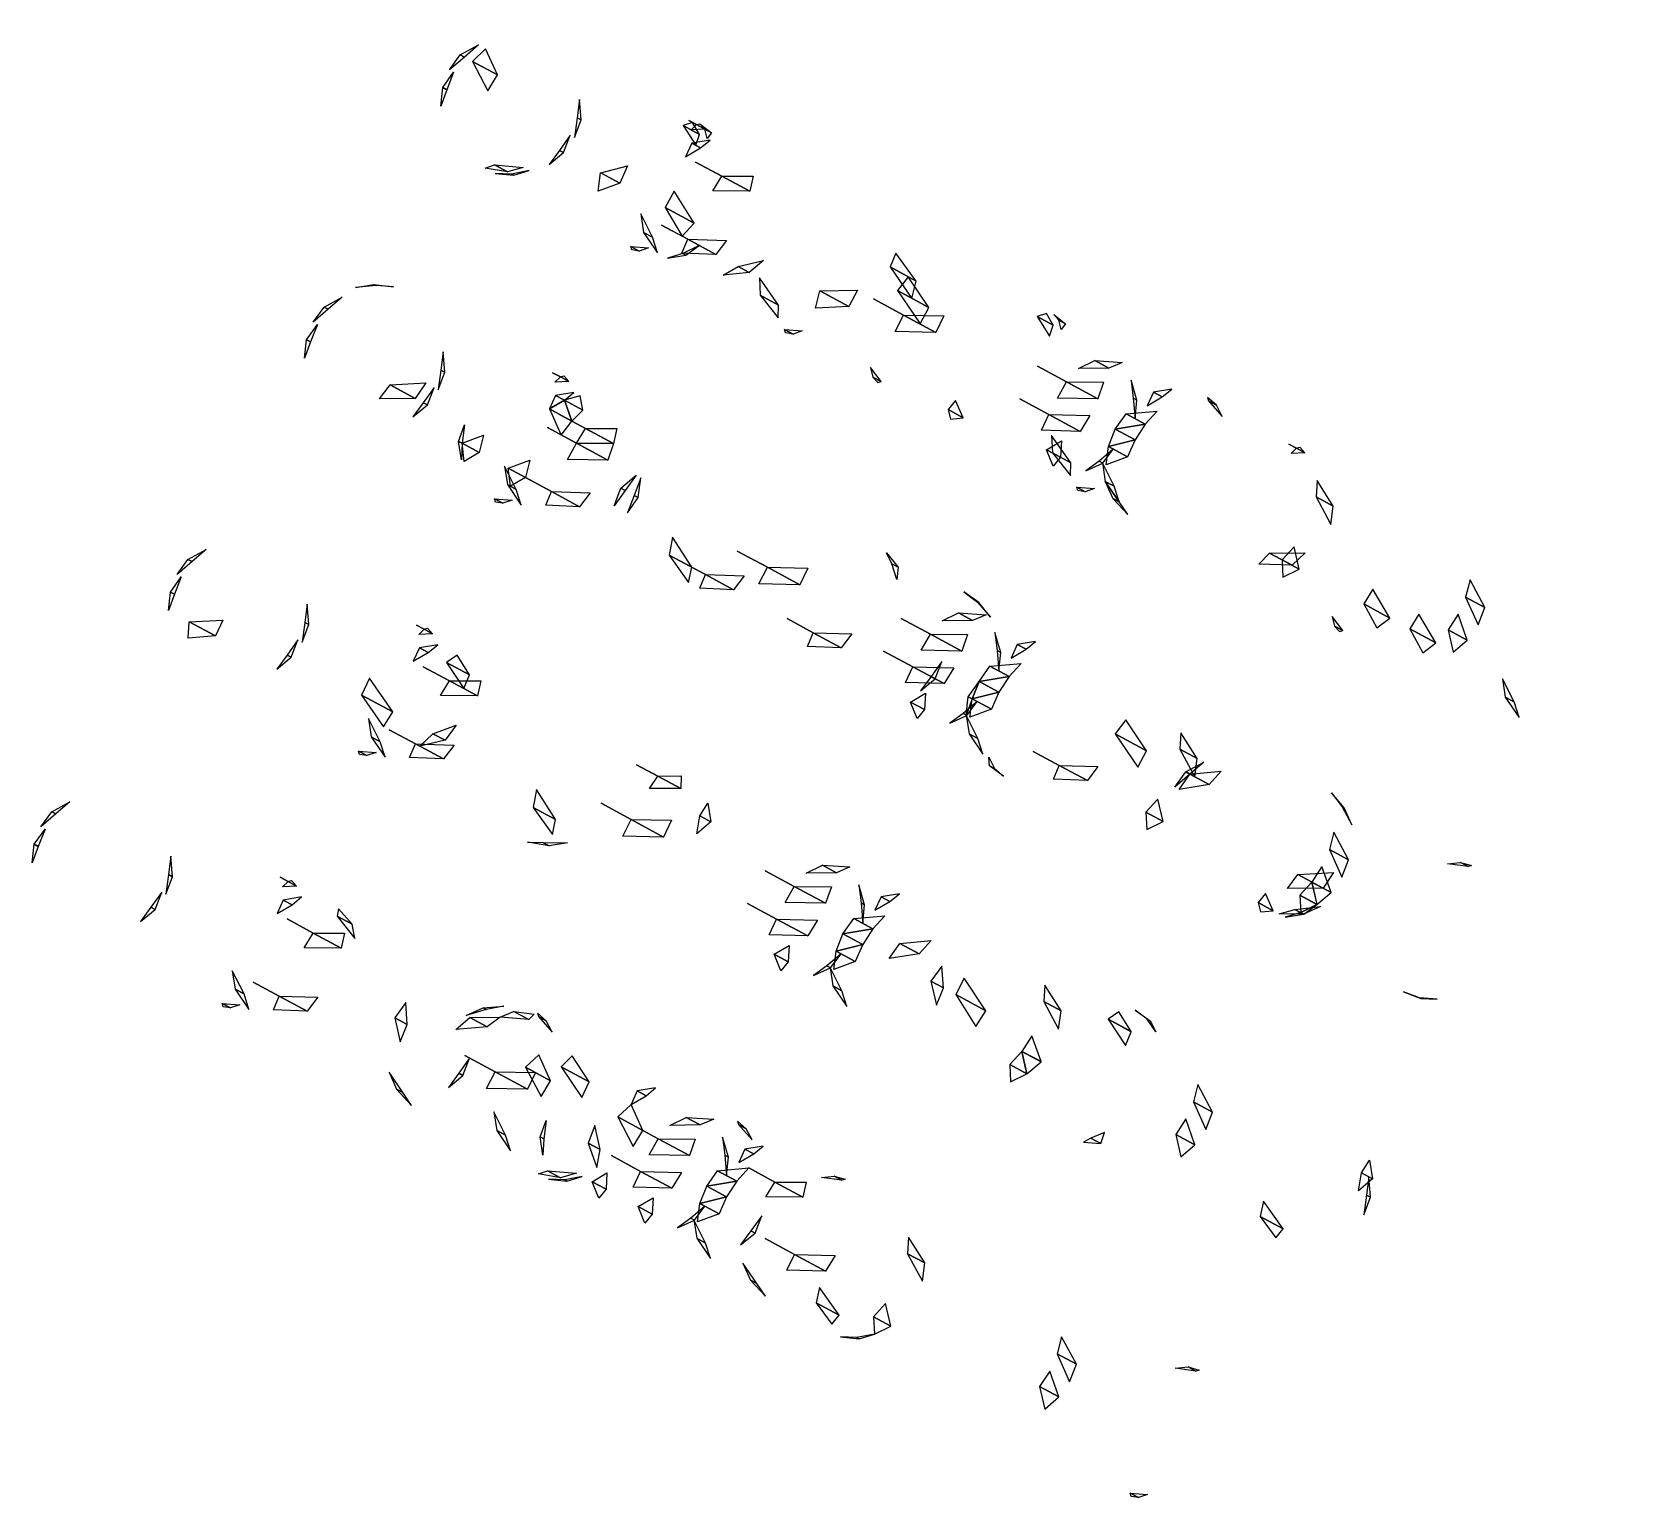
# Model space of a CAD drawing. Header units: metres. Extents: x -386 to 289, y -317 to 299.
import ezdxf

# ---------------------------------------------------------------- set-up
doc = ezdxf.new("R2010")
doc.units = ezdxf.units.M

msp = doc.modelspace()

# ---------------------------------------------------------------- linework, layer by layer
for points in [[(-198.85, 293.89, -505.08), (-204.72, 288.84, -506.22), (-206.43, 289.76, -491.35), (-206.43, 289.76, -491.34)], [(-195.83, 292.27, -479.32), (-201.36, 287.03, -477.49), (-190.88, 281.37, -468.38), (-190.87, 281.37, -468.38)], [(-204.72, 288.84, -506.22), (-211.01, 283.41, -491.21), (-206.43, 289.76, -491.35), (-206.43, 289.76, -491.34)], [(-201.36, 287.03, -477.49), (-194.91, 274.72, -467.43), (-190.88, 281.37, -468.38), (-190.87, 281.37, -468.38)], [(-209.24, 282.46, -506.61), (-212.09, 275.17, -506.22), (-213.8, 276.09, -491.35), (-213.8, 276.09, -491.34)], [(-212.09, 275.17, -506.22), (-214.62, 268.32, -491.74), (-213.8, 276.09, -491.35), (-213.8, 276.09, -491.34)], [(-156.58, 271.08, -485.25), (-157.57, 263.4, -484.11), (-155.87, 262.48, -498.99), (-155.87, 262.48, -498.98)], [(-157.57, 263.4, -484.11), (-158.66, 255.17, -499.12), (-155.87, 262.48, -498.99), (-155.87, 262.48, -498.98)], [(-109.28, 261.45, -392.88), (-113.13, 260.12, -386.19), (-106.36, 256.46, -385.19), (-106.36, 256.47, -385.19)], [(-113.13, 260.12, -386.19), (-107.9, 251.88, -379.03), (-106.36, 256.46, -385.19), (-106.36, 256.47, -385.19)], [(-110.84, 262.29, -406.21), (-110.84, 262.29, -406.21), (-107.57, 260.53, -407.76), (-107.57, 260.53, -407.75)], [(-104.07, 258.63, -407.24), (-109.84, 258.34, -414.93), (-107.57, 260.53, -407.76), (-107.57, 260.53, -407.75)], [(-106.19, 260.94, -400.06), (-104.07, 258.63, -407.24), (-107.57, 260.53, -407.76), (-107.57, 260.53, -407.75)], [(-106.19, 260.94, -400.06), (-101.26, 257.12, -404.79), (-104.07, 258.63, -407.24), (-104.07, 258.64, -407.24)], [(-101.26, 257.12, -404.79), (-103.06, 254.69, -413.92), (-104.07, 258.63, -407.24), (-104.07, 258.64, -407.24)], [(-164.95, 249.73, -484.11), (-169.29, 243.86, -498.59), (-163.24, 248.81, -498.99), (-163.24, 248.81, -498.98)], [(-160.43, 256.12, -483.72), (-164.95, 249.73, -484.11), (-163.24, 248.81, -498.99), (-163.24, 248.81, -498.98)], [(-109.57, 252.78, -565.54), (-112.13, 247.1, -552.5), (-105.86, 250.78, -555.41), (-105.86, 250.78, -555.4)], [(-101.88, 254.05, -566.36), (-109.57, 252.78, -565.54), (-105.86, 250.78, -555.41), (-105.86, 250.78, -555.4)], [(-186.71, 240.78, -504.31), (-195.99, 242.38, -502.34), (-192.14, 243.71, -509.03), (-192.13, 243.71, -509.03)], [(-180.11, 242.63, -508.1), (-186.71, 240.78, -504.31), (-192.14, 243.71, -509.03), (-192.13, 243.71, -509.03)], [(-136.53, 243.23, -423.83), (-139.67, 236.1, -423.02), (-147.7, 240.43, -411.11), (-147.69, 240.43, -411.11)], [(-107.95, 244.85, -588.93), (-107.95, 244.85, -588.93), (-97.03, 238.95, -594.1), (-97.03, 238.95, -594.09)], [(-184.97, 239.84, -489.44), (-191.82, 240.13, -496.19), (-184.09, 239.36, -497.14), (-184.08, 239.36, -497.14)], [(-177.65, 241.31, -487.07), (-184.97, 239.84, -489.44), (-184.09, 239.36, -497.14), (-184.08, 239.36, -497.14)], [(-139.67, 236.1, -423.02), (-148.69, 232.74, -409.97), (-147.7, 240.43, -411.11), (-147.69, 240.43, -411.11)], [(-85.29, 232.62, -592.36), (-100.81, 232.77, -597.07), (-97.03, 238.95, -594.1), (-97.03, 238.95, -594.09)], [(-83.94, 238.95, -587.95), (-85.29, 232.62, -592.36), (-97.03, 238.95, -594.1), (-97.03, 238.95, -594.09)], [(-116.95, 232.66, -370.32), (-120.76, 225.89, -371.33), (-108.57, 219.31, -377.09), (-108.57, 219.32, -377.09)], [(-130.92, 223.15, -564.92), (-129.71, 215.44, -565.54), (-126, 213.44, -555.41), (-126, 213.44, -555.4)], [(-120.76, 225.89, -371.33), (-113.61, 213.82, -379.47), (-108.57, 219.31, -377.09), (-108.57, 219.32, -377.09)], [(-122.2, 218.45, -588.93), (-122.2, 218.45, -588.93), (-111.27, 212.55, -594.1), (-111.27, 212.55, -594.09)], [(-131.59, 207.63, -407.24), (-134.68, 208.14, -400.06), (-135.1, 209.52, -407.76), (-135.1, 209.52, -407.75)], [(-127.74, 208.96, -413.92), (-131.59, 207.63, -407.24), (-135.1, 209.52, -407.76), (-135.1, 209.52, -407.75)], [(-129.71, 215.44, -565.54), (-123.93, 206.91, -559.19), (-126, 213.44, -555.41), (-126, 213.44, -555.4)], [(-99.53, 206.22, -592.36), (-113.67, 206.78, -589.37), (-111.27, 212.55, -594.1), (-111.27, 212.55, -594.09)], [(-106.42, 209.93, -390.15), (-113.25, 206.56, -391.97), (-112, 205.88, -402.85), (-112, 205.89, -402.85)], [(-95.09, 212.04, -595.13), (-99.53, 206.22, -592.36), (-111.27, 212.55, -594.1), (-111.27, 212.55, -594.09)], [(-113.25, 206.56, -391.97), (-119.69, 204.61, -402.04), (-112, 205.88, -402.85), (-112, 205.89, -402.85)], [(-79.54, 203.65, -572.16), (-85.59, 198.69, -571.77), (-90.14, 201.15, -584.18), (-90.13, 201.15, -584.18)], [(-24.2, 206.72, -452.21), (-26.6, 200.95, -447.48), (-15.67, 195.05, -452.64), (-15.67, 195.06, -452.64)], [(-85.59, 198.69, -571.77), (-96.41, 197.47, -581.28), (-90.14, 201.15, -584.18), (-90.13, 201.15, -584.18)], [(-81.28, 196.37, -289.11), (-80.9, 189.11, -292.02), (-73.23, 184.96, -285.34), (-73.23, 184.97, -285.34)], [(-26.6, 200.95, -447.48), (-17.5, 187.82, -450.27), (-15.67, 195.05, -452.64), (-15.67, 195.06, -452.64)], [(-19.03, 196.87, -617.5), (-23.48, 191.05, -614.73), (-10.39, 183.98, -612.79), (-10.38, 183.98, -612.79)], [(-241.68, 193.13, -500.89), (-250.25, 192.33, -492.37), (-242.57, 193.61, -493.19), (-242.56, 193.61, -493.19)], [(-234.37, 192.59, -498.13), (-241.68, 193.13, -500.89), (-242.57, 193.61, -493.19), (-242.56, 193.61, -493.19)], [(-80.9, 189.11, -292.02), (-73.41, 179.64, -291.09), (-73.23, 184.96, -285.34), (-73.23, 184.97, -285.34)], [(-43.78, 184.36, -501.96), (-57.8, 183.7, -493.83), (-55.97, 190.93, -496.2), (-55.97, 190.94, -496.2)], [(-40.21, 191.26, -502.97), (-43.78, 184.36, -501.96), (-55.97, 190.93, -496.2), (-55.97, 190.94, -496.2)], [(-23.48, 191.05, -614.73), (-13.95, 177.09, -611.78), (-10.39, 183.98, -612.79), (-10.38, 183.98, -612.79)], [(-261.7, 183.23, -506.22), (-267.99, 177.8, -491.21), (-263.41, 184.15, -491.35), (-263.41, 184.15, -491.34)], [(-255.83, 188.28, -505.08), (-261.7, 183.23, -506.22), (-263.41, 184.15, -491.35), (-263.41, 184.15, -491.34)], [(-33.53, 187.65, -665.29), (-33.53, 187.65, -665.29), (-20.91, 180.84, -671.26), (-20.91, 180.84, -671.25)], [(-266.22, 176.85, -506.61), (-269.08, 169.57, -506.22), (-270.78, 170.49, -491.35), (-270.78, 170.49, -491.34)], [(-7.36, 173.53, -669.25), (-24.48, 173.94, -670.24), (-20.91, 180.84, -671.26), (-20.91, 180.84, -671.25)], [(-4.02, 180.55, -668.3), (-7.36, 173.53, -669.25), (-20.91, 180.84, -671.26), (-20.91, 180.84, -671.25)], [(38.82, 181.54, -370.95), (34.97, 180.21, -364.26), (41.74, 176.55, -363.26), (41.74, 176.56, -363.26)], [(34.97, 180.21, -364.26), (40.2, 171.97, -357.1), (41.74, 176.55, -363.26), (41.74, 176.56, -363.26)], [(41.91, 181.03, -378.13), (46.84, 177.21, -382.86), (44.03, 178.72, -385.3), (44.03, 178.73, -385.3)], [(46.84, 177.21, -382.86), (45.04, 174.78, -391.99), (44.03, 178.72, -385.3), (44.03, 178.73, -385.3)], [(-269.08, 169.57, -506.22), (-271.6, 162.71, -491.74), (-270.78, 170.49, -491.35), (-270.78, 170.49, -491.34)], [(-67.19, 172.88, -312.13), (-70.28, 173.39, -304.95), (-70.7, 174.77, -312.65), (-70.7, 174.78, -312.65)], [(-63.34, 174.21, -318.82), (-67.19, 172.88, -312.13), (-70.7, 174.77, -312.65), (-70.7, 174.78, -312.65)], [(-213.56, 165.48, -485.25), (-214.56, 157.79, -484.11), (-212.85, 156.87, -498.99), (-212.85, 156.87, -498.98)], [(-214.56, 157.79, -484.11), (-215.64, 149.56, -499.12), (-212.85, 156.87, -498.99), (-212.85, 156.87, -498.98)], [(-167.82, 156.68, -406.21), (-167.82, 156.68, -406.21), (-164.56, 154.92, -407.76), (-164.56, 154.92, -407.75)], [(-163.17, 155.33, -400.06), (-161.05, 153.03, -407.24), (-164.56, 154.92, -407.76), (-164.56, 154.92, -407.75)], [(-34.81, 158.82, -627.65), (-33.8, 154.87, -634.34), (-30.29, 152.97, -633.82), (-30.29, 152.98, -633.82)], [(35.1, 159.44, -569.38), (35.1, 159.44, -569.38), (47.29, 152.86, -575.14), (47.29, 152.86, -575.13)], [(64.95, 158.61, -731.51), (52.25, 158.41, -724.6), (59.08, 161.78, -722.79), (59.08, 161.78, -722.78)], [(70.55, 161.01, -726.58), (64.95, 158.61, -731.51), (59.08, 161.78, -722.79), (59.08, 161.78, -722.78)], [(-225.29, 145.94, -512.84), (-240.22, 145.77, -519.18), (-235.78, 151.6, -521.95), (-235.77, 151.6, -521.95)], [(-220.89, 152.39, -513.46), (-225.29, 145.94, -512.84), (-235.78, 151.6, -521.95), (-235.77, 151.6, -521.95)], [(-217.41, 150.51, -483.72), (-221.93, 144.13, -484.11), (-220.22, 143.21, -498.99), (-220.22, 143.21, -498.98)], [(-161.05, 153.03, -407.24), (-166.82, 152.74, -414.93), (-164.56, 154.92, -407.76), (-164.56, 154.92, -407.75)], [(-33.8, 154.87, -634.34), (-31.68, 152.56, -641.52), (-30.29, 152.97, -633.82), (-30.29, 152.98, -633.82)], [(60.38, 145.8, -573.2), (43.49, 146.09, -576.15), (47.29, 152.86, -575.14), (47.29, 152.86, -575.13)], [(62.81, 152.71, -570.43), (60.38, 145.8, -573.2), (47.29, 152.86, -575.14), (47.29, 152.86, -575.13)], [(74.3, 153.57, -538.32), (75.22, 146.01, -536.5), (76.75, 145.19, -549.84), (76.75, 145.19, -549.83)], [(83.63, 148.54, -280.22), (81.07, 142.86, -267.18), (87.34, 146.53, -270.09), (87.34, 146.53, -270.08)], [(91.32, 149.81, -281.04), (83.63, 148.54, -280.22), (87.34, 146.53, -270.09), (87.34, 146.53, -270.08)], [(-221.93, 144.13, -484.11), (-226.27, 138.25, -498.59), (-220.22, 143.21, -498.99), (-220.22, 143.21, -498.98)], [(-166.55, 147.17, -565.54), (-169.12, 141.5, -552.5), (-162.84, 145.17, -555.41), (-162.84, 145.17, -555.4)], [(-162.84, 145.17, -555.41), (-169.12, 141.5, -552.5), (-159.72, 136.42, -544.32), (-159.72, 136.43, -544.32)], [(-158.87, 148.44, -566.36), (-166.55, 147.17, -565.54), (-162.84, 145.17, -555.41), (-162.84, 145.17, -555.4)], [(-156.24, 147.03, -559.19), (-162.84, 145.17, -555.41), (-155.17, 141.03, -548.73), (-155.16, 141.03, -548.73)], [(-162.84, 145.17, -555.41), (-159.72, 136.42, -544.32), (-155.17, 141.03, -548.73), (-155.16, 141.03, -548.73)], [(0.75, 145.05, -188.82), (-2.23, 141.24, -194.98), (4.08, 137.83, -197.96), (4.08, 137.84, -197.96)], [(27.73, 145.77, -569.38), (27.73, 145.77, -569.38), (39.92, 139.2, -575.14), (39.92, 139.2, -575.13)], [(75.22, 146.01, -536.5), (75.93, 137.41, -550.23), (76.75, 145.19, -549.84), (76.75, 145.19, -549.83)], [(106.31, 146.28, -283.02), (106.73, 144.9, -275.32), (109.99, 143.13, -276.87), (109.99, 143.14, -276.87)], [(106.73, 144.9, -275.32), (112.45, 138.4, -271.13), (109.99, 143.13, -276.87), (109.99, 143.14, -276.87)], [(-169.12, 141.5, -552.5), (-164.16, 130.6, -541.55), (-159.72, 136.42, -544.32), (-159.72, 136.43, -544.32)], [(-164.94, 139.24, -588.93), (-164.94, 139.24, -588.93), (-154.01, 133.34, -594.1), (-154.01, 133.35, -594.09)], [(-2.23, 141.24, -194.98), (-1.23, 137.29, -203.69), (4.08, 137.83, -197.96), (4.08, 137.84, -197.96)], [(53.01, 132.13, -573.2), (36.83, 132.64, -572.16), (39.92, 139.2, -575.14), (39.92, 139.2, -575.13)], [(57.04, 138.78, -574.14), (53.01, 132.13, -573.2), (39.92, 139.2, -575.14), (39.92, 139.2, -575.13)], [(80.2, 135.11, -305.99), (67.66, 133.05, -294.47), (72.18, 139.43, -294.08), (72.18, 139.43, -294.07)], [(80.2, 135.11, -305.99), (75.96, 128.57, -306.8), (67.66, 133.05, -294.47), (67.66, 133.05, -294.46)], [(85.24, 140.61, -303.61), (80.2, 135.11, -305.99), (72.18, 139.43, -294.08), (72.18, 139.43, -294.07)], [(-204.68, 134.82, -411.11), (-205.68, 127.13, -409.97), (-207.21, 127.96, -396.63), (-207.2, 127.96, -396.63)], [(-196.66, 130.49, -423.02), (-198.48, 123.25, -420.65), (-205.68, 127.13, -409.97), (-205.68, 127.14, -409.97)], [(-169.98, 133.74, -591.31), (-169.98, 133.74, -591.31), (-157.79, 127.16, -597.07), (-157.79, 127.17, -597.07)], [(-142.27, 127.01, -592.36), (-157.79, 127.16, -597.07), (-154.01, 133.34, -594.1), (-154.01, 133.35, -594.09)], [(-140.92, 133.34, -587.95), (-142.27, 127.01, -592.36), (-154.01, 133.34, -594.1), (-154.01, 133.35, -594.09)], [(41.02, 130.38, -698.85), (41.4, 123.12, -701.76), (49.07, 118.97, -695.08), (49.07, 118.98, -695.08)], [(75.96, 128.57, -306.8), (64.8, 125.77, -294.08), (67.66, 133.05, -294.47), (67.66, 133.05, -294.46)], [(75.96, 128.57, -306.8), (72.83, 121.44, -305.99), (64.8, 125.77, -294.08), (64.8, 125.77, -294.07)], [(-205.68, 127.13, -409.97), (-206, 120.25, -397.26), (-207.21, 127.96, -396.63), (-207.2, 127.96, -396.63)], [(-198.48, 123.25, -420.65), (-204.75, 119.57, -408.15), (-205.68, 127.13, -409.97), (-205.68, 127.14, -409.97)], [(-144.7, 120.1, -595.13), (-161.6, 120.4, -598.08), (-157.79, 127.16, -597.07), (-157.79, 127.17, -597.07)], [(-142.27, 127.01, -592.36), (-144.7, 120.1, -595.13), (-157.79, 127.16, -597.07), (-157.79, 127.17, -597.07)], [(45.2, 128.12, -735.28), (44.81, 121.27, -731.51), (38.94, 124.44, -722.79), (38.94, 124.44, -722.78)], [(44.81, 121.27, -731.51), (41.73, 117.52, -720.41), (38.94, 124.44, -722.79), (38.94, 124.44, -722.78)], [(41.4, 123.12, -701.76), (48.89, 113.65, -700.83), (49.07, 118.97, -695.08), (49.07, 118.98, -695.08)], [(66.85, 124.66, -535.36), (60.98, 119.61, -536.5), (62.51, 118.78, -549.84), (62.51, 118.78, -549.83)], [(72.83, 121.44, -305.99), (63.81, 118.08, -292.93), (64.8, 125.77, -294.08), (64.8, 125.77, -294.07)], [(140.26, 126.8, -625.74), (140.26, 126.8, -625.74), (143.52, 125.04, -627.28), (143.53, 125.04, -627.28)], [(147.03, 123.15, -626.76), (141.26, 122.86, -634.46), (143.52, 125.04, -627.28), (143.53, 125.04, -627.28)], [(144.91, 125.46, -619.59), (147.03, 123.15, -626.76), (143.52, 125.04, -627.28), (143.53, 125.04, -627.28)], [(-187.9, 117.55, -564.92), (-186.7, 109.83, -565.54), (-182.99, 107.83, -555.41), (-182.99, 107.83, -555.4)], [(-177.35, 120.08, -591.31), (-179.18, 112.84, -588.93), (-186.38, 116.72, -578.25), (-186.37, 116.72, -578.25)], [(-179.18, 112.84, -588.93), (-185.45, 109.16, -576.43), (-186.38, 116.72, -578.25), (-186.37, 116.72, -578.25)], [(60.98, 119.61, -536.5), (55.4, 115.56, -549.21), (62.51, 118.78, -549.84), (62.51, 118.78, -549.83)], [(62.28, 118.91, -279.6), (63.49, 111.2, -280.22), (67.2, 109.2, -270.09), (67.2, 109.2, -270.08)], [(-186.7, 109.83, -565.54), (-180.92, 101.3, -559.19), (-182.99, 107.83, -555.41), (-182.99, 107.83, -555.4)], [(-179.18, 112.84, -588.93), (-179.18, 112.84, -588.93), (-168.25, 106.94, -594.1), (-168.25, 106.94, -594.09)], [(-137.42, 107.35, -316.4), (-141.98, 100.99, -301.13), (-139.19, 108.3, -301), (-139.19, 108.31, -301)], [(-132.9, 113.74, -316.01), (-137.42, 107.35, -316.4), (-139.19, 108.3, -301), (-139.19, 108.31, -301)], [(-130.86, 112.63, -557.29), (-133.71, 105.35, -556.9), (-131.95, 104.4, -572.3), (-131.94, 104.4, -572.3)], [(55.11, 106.89, -721.87), (52.02, 107.4, -714.69), (51.6, 108.78, -722.39), (51.6, 108.79, -722.39)], [(58.96, 108.22, -728.56), (55.11, 106.89, -721.87), (51.6, 108.78, -722.39), (51.6, 108.79, -722.39)], [(63.49, 111.2, -280.22), (66.64, 104.08, -281.04), (69.26, 102.66, -273.87), (69.27, 102.66, -273.87)], [(63.49, 111.2, -280.22), (69.26, 102.66, -273.87), (67.2, 109.2, -270.09), (67.2, 109.2, -270.08)], [(152.12, 111.58, -602.77), (151.73, 104.73, -598.99), (158.92, 100.85, -609.68), (158.92, 100.85, -609.67)], [(-188.57, 102.02, -407.24), (-191.66, 102.53, -400.06), (-192.08, 103.92, -407.76), (-192.08, 103.92, -407.75)], [(-184.72, 103.35, -413.92), (-188.57, 102.02, -407.24), (-192.08, 103.92, -407.76), (-192.08, 103.92, -407.75)], [(-156.52, 100.61, -592.36), (-170.65, 101.18, -589.37), (-168.25, 106.94, -594.1), (-168.25, 106.94, -594.09)], [(-152.08, 106.44, -595.13), (-156.52, 100.61, -592.36), (-168.25, 106.94, -594.1), (-168.25, 106.94, -594.09)], [(-133.71, 105.35, -556.9), (-136.52, 98.04, -572.16), (-131.95, 104.4, -572.3), (-131.94, 104.4, -572.3)], [(66.64, 104.08, -281.04), (72.89, 97.3, -278.29), (69.26, 102.66, -273.87), (69.27, 102.66, -273.87)], [(151.73, 104.73, -598.99), (157.93, 93.17, -608.53), (158.92, 100.85, -609.68), (158.92, 100.85, -609.67)], [(-117.62, 87.84, -455.56), (-118.96, 80.35, -457.39), (-109.56, 75.27, -449.22), (-109.56, 75.28, -449.22)], [(-312.81, 82.68, -505.08), (-318.69, 77.63, -506.22), (-320.39, 78.55, -491.35), (-320.39, 78.55, -491.34)], [(-90.52, 82.04, -665.29), (-90.52, 82.04, -665.29), (-77.9, 75.23, -671.26), (-77.9, 75.23, -671.25)], [(-28.08, 81.28, -210.87), (-23.2, 75.24, -211.82), (-25.82, 76.65, -218.99), (-25.82, 76.66, -218.99)], [(141.66, 76.07, -635.43), (127.71, 76.54, -639.2), (132.26, 81.15, -643.6), (132.27, 81.15, -643.6)], [(147.19, 81.31, -637.26), (141.66, 76.07, -635.43), (132.26, 81.15, -643.6), (132.27, 81.15, -643.6)], [(142.53, 83.83, -596.62), (137.49, 78.33, -598.99), (144.68, 74.45, -609.68), (144.68, 74.45, -609.67)], [(-318.69, 77.63, -506.22), (-324.97, 72.19, -491.21), (-320.39, 78.55, -491.35), (-320.39, 78.55, -491.34)], [(-118.96, 80.35, -457.39), (-110.91, 68.94, -453.63), (-109.56, 75.27, -449.22), (-109.56, 75.28, -449.22)], [(-114.78, 78.09, -493.83), (-114.78, 78.09, -493.83), (-103.85, 72.19, -498.99), (-103.85, 72.2, -498.99)], [(-64.35, 67.92, -669.25), (-81.47, 68.34, -670.24), (-77.9, 75.23, -671.26), (-77.9, 75.23, -671.25)], [(-61, 74.94, -668.3), (-64.35, 67.92, -669.25), (-77.9, 75.23, -671.26), (-77.9, 75.23, -671.25)], [(-23.2, 75.24, -211.82), (-23.75, 70.12, -222.78), (-25.82, 76.65, -218.99), (-25.82, 76.66, -218.99)], [(137.49, 78.33, -598.99), (137.85, 71.07, -611.49), (144.68, 74.45, -609.68), (144.68, 74.45, -609.67)], [(-323.2, 71.24, -506.61), (-326.06, 63.96, -506.22), (-327.77, 64.88, -491.35), (-327.77, 64.88, -491.34)], [(-92.12, 65.86, -497.25), (-106.25, 66.43, -494.26), (-103.85, 72.19, -498.99), (-103.85, 72.2, -498.99)], [(-87.68, 71.69, -500.02), (-92.12, 65.86, -497.25), (-103.85, 72.19, -498.99), (-103.85, 72.2, -498.99)], [(216.13, 69.98, -503.89), (214.3, 62.75, -501.51), (222.33, 58.42, -513.43), (222.33, 58.42, -513.42)], [(-326.06, 63.96, -506.22), (-328.59, 57.1, -491.74), (-327.77, 64.88, -491.35), (-327.77, 64.88, -491.34)], [(4.23, 65.01, -546.41), (10.06, 60.7, -543.45), (10.52, 60.45, -547.43), (10.52, 60.46, -547.43)], [(175.44, 66.07, -327.47), (171.66, 59.89, -330.44), (182.58, 53.99, -335.61), (182.58, 54, -335.61)], [(214.3, 62.75, -501.51), (219.47, 51.14, -513.04), (222.33, 58.42, -513.43), (222.33, 58.42, -513.42)], [(-270.54, 59.87, -485.25), (-271.54, 52.19, -484.11), (-269.83, 51.27, -498.99), (-269.83, 51.27, -498.98)], [(7.97, 53.01, -731.51), (-4.73, 52.8, -724.6), (2.1, 56.17, -722.79), (2.1, 56.17, -722.78)], [(13.57, 55.4, -726.58), (7.97, 53.01, -731.51), (2.1, 56.17, -722.79), (2.1, 56.17, -722.78)], [(10.06, 60.7, -543.45), (15.41, 54.41, -548.39), (10.52, 60.45, -547.43), (10.52, 60.46, -547.43)], [(158.39, 54.57, -342.33), (159.4, 50.62, -349.02), (162.9, 48.73, -348.5), (162.91, 48.73, -348.5)], [(171.66, 59.89, -330.44), (177.08, 49.91, -339.38), (182.58, 53.99, -335.61), (182.58, 54, -335.61)], [(194.74, 55.66, -495.75), (190.96, 49.48, -498.73), (201.88, 43.58, -503.89), (201.89, 43.58, -503.89)], [(211.16, 55.62, -500.7), (206.93, 49.08, -501.51), (214.95, 44.75, -513.43), (214.95, 44.75, -513.42)], [(-308.94, 46.5, -520.92), (-320.26, 45.55, -511.98), (-319.87, 52.39, -515.76), (-319.86, 52.39, -515.76)], [(-305.85, 53.05, -523.89), (-308.94, 46.5, -520.92), (-319.87, 52.39, -515.76), (-319.86, 52.39, -515.76)], [(-271.54, 52.19, -484.11), (-272.63, 43.95, -499.12), (-269.83, 51.27, -498.99), (-269.83, 51.27, -498.98)], [(-224.81, 51.07, -406.21), (-224.81, 51.07, -406.21), (-221.54, 49.31, -407.76), (-221.54, 49.31, -407.75)], [(-218.03, 47.42, -407.24), (-223.8, 47.13, -414.93), (-221.54, 49.31, -407.76), (-221.54, 49.31, -407.75)], [(-220.15, 49.73, -400.06), (-218.03, 47.42, -407.24), (-221.54, 49.31, -407.76), (-221.54, 49.31, -407.75)], [(-69.68, 53.76, -230.44), (-69.68, 53.76, -230.44), (-58.76, 47.86, -235.6), (-58.75, 47.86, -235.6)], [(-47.02, 41.53, -233.86), (-61.15, 42.09, -230.87), (-58.76, 47.86, -235.6), (-58.75, 47.86, -235.6)], [(-42.58, 47.35, -236.63), (-47.02, 41.53, -233.86), (-58.76, 47.86, -235.6), (-58.75, 47.86, -235.6)], [(-21.88, 53.83, -569.38), (-21.88, 53.83, -569.38), (-9.69, 47.25, -575.14), (-9.69, 47.25, -575.13)], [(3.4, 40.19, -573.2), (-13.5, 40.49, -576.15), (-9.69, 47.25, -575.14), (-9.69, 47.25, -575.13)], [(5.83, 47.1, -570.43), (3.4, 40.19, -573.2), (-9.69, 47.25, -575.14), (-9.69, 47.25, -575.13)], [(17.31, 47.97, -538.32), (18.24, 40.4, -536.5), (19.77, 39.58, -549.84), (19.77, 39.58, -549.83)], [(159.4, 50.62, -349.02), (161.52, 48.32, -356.2), (162.9, 48.73, -348.5), (162.91, 48.73, -348.5)], [(190.96, 49.48, -498.73), (196.38, 39.49, -507.67), (201.88, 43.58, -503.89), (201.89, 43.58, -503.89)], [(206.93, 49.08, -501.51), (209.08, 39.7, -514.57), (214.95, 44.75, -513.43), (214.95, 44.75, -513.42)], [(-274.39, 44.9, -483.72), (-278.91, 38.52, -484.11), (-277.21, 37.6, -498.99), (-277.21, 37.6, -498.98)], [(-223.53, 41.56, -565.54), (-226.1, 35.89, -552.5), (-219.82, 39.56, -555.41), (-219.82, 39.56, -555.4)], [(-215.85, 42.84, -566.36), (-223.53, 41.56, -565.54), (-219.82, 39.56, -555.41), (-219.82, 39.56, -555.4)], [(26.65, 42.93, -280.22), (24.08, 37.25, -267.18), (30.36, 40.93, -270.09), (30.36, 40.93, -270.08)], [(34.33, 44.2, -281.04), (26.65, 42.93, -280.22), (30.36, 40.93, -270.09), (30.36, 40.93, -270.08)], [(-278.91, 38.52, -484.11), (-283.26, 32.64, -498.59), (-277.21, 37.6, -498.99), (-277.21, 37.6, -498.98)], [(-207.8, 38.49, -554.48), (-212.15, 35.42, -548.73), (-202.57, 30.25, -547.31), (-202.56, 30.25, -547.31)], [(-212.15, 35.42, -548.73), (-204.96, 24.48, -542.59), (-202.57, 30.25, -547.31), (-202.56, 30.25, -547.31)], [(-29.26, 40.17, -569.38), (-29.26, 40.17, -569.38), (-17.07, 33.59, -575.14), (-17.07, 33.59, -575.13)], [(-4.91, 35.85, -366.68), (-9.43, 29.47, -367.07), (-7.73, 28.55, -381.95), (-7.72, 28.55, -381.95)], [(23.22, 29.5, -305.99), (10.68, 27.44, -294.47), (15.2, 33.83, -294.08), (15.2, 33.83, -294.07)], [(28.26, 35, -303.61), (23.22, 29.5, -305.99), (15.2, 33.83, -294.08), (15.2, 33.83, -294.07)], [(18.24, 40.4, -536.5), (18.95, 31.8, -550.23), (19.77, 39.58, -549.84), (19.77, 39.58, -549.83)], [(-244.47, 28.76, -372.33), (-247.82, 21.74, -373.27), (-234.73, 14.68, -371.33), (-234.72, 14.68, -371.33)], [(-221.92, 33.63, -588.93), (-221.92, 33.63, -588.93), (-210.99, 27.74, -594.1), (-210.99, 27.74, -594.09)], [(-199.25, 21.4, -592.36), (-214.77, 21.56, -597.07), (-210.99, 27.74, -594.1), (-210.99, 27.74, -594.09)], [(-197.9, 27.74, -587.95), (-199.25, 21.4, -592.36), (-210.99, 27.74, -594.1), (-210.99, 27.74, -594.09)], [(-3.98, 26.53, -573.2), (-20.15, 27.03, -572.16), (-17.07, 33.59, -575.14), (-17.07, 33.59, -575.13)], [(0.05, 33.17, -574.14), (-3.98, 26.53, -573.2), (-17.07, 33.59, -575.14), (-17.07, 33.59, -575.13)], [(-9.43, 29.47, -367.07), (-13.78, 23.59, -381.55), (-7.73, 28.55, -381.95), (-7.72, 28.55, -381.95)], [(10.68, 27.44, -294.47), (7.82, 20.16, -294.08), (6.11, 21.08, -279.2), (6.12, 21.08, -279.2)], [(18.98, 22.96, -306.8), (7.82, 20.16, -294.08), (10.68, 27.44, -294.47), (10.68, 27.44, -294.46)], [(23.22, 29.5, -305.99), (18.98, 22.96, -306.8), (10.68, 27.44, -294.47), (10.68, 27.44, -294.46)], [(229.68, 28.59, -425.95), (230.89, 20.87, -426.58), (234.59, 18.87, -416.44), (234.6, 18.87, -416.44)], [(-247.82, 21.74, -373.27), (-238.51, 8.5, -374.3), (-234.73, 14.68, -371.33), (-234.72, 14.68, -371.33)], [(-11.78, 22.52, -735.28), (-12.17, 15.67, -731.51), (-18.05, 18.84, -722.79), (-18.05, 18.84, -722.78)], [(7.82, 20.16, -294.08), (5.29, 13.3, -279.6), (6.11, 21.08, -279.2), (6.12, 21.08, -279.2)], [(18.98, 22.96, -306.8), (15.84, 15.83, -305.99), (7.82, 20.16, -294.08), (7.82, 20.16, -294.07)], [(230.89, 20.87, -426.58), (236.66, 12.34, -420.23), (234.59, 18.87, -416.44), (234.6, 18.87, -416.44)], [(-12.17, 15.67, -731.51), (-15.26, 11.91, -720.41), (-18.05, 18.84, -722.79), (-18.05, 18.84, -722.78)], [(4, 14, -536.5), (-1.58, 9.95, -549.21), (5.53, 13.18, -549.84), (5.53, 13.18, -549.83)], [(9.87, 19.05, -535.36), (4, 14, -536.5), (5.53, 13.18, -549.84), (5.53, 13.18, -549.83)], [(15.84, 15.83, -305.99), (6.82, 12.48, -292.93), (7.82, 20.16, -294.08), (7.82, 20.16, -294.07)], [(-244.89, 11.94, -564.92), (-243.68, 4.23, -565.54), (-239.97, 2.22, -555.41), (-239.97, 2.22, -555.4)], [(-236.17, 7.23, -588.93), (-236.17, 7.23, -588.93), (-225.24, 1.34, -594.1), (-225.24, 1.34, -594.09)], [(-208.23, 9.2, -404.01), (-212.81, 2.85, -403.88), (-217.87, 5.58, -417.73), (-217.87, 5.59, -417.73)], [(5.29, 13.3, -279.6), (6.5, 5.59, -280.22), (10.21, 3.59, -270.09), (10.21, 3.59, -270.08)], [(72.08, 11.35, -595.57), (67.64, 5.53, -592.8), (80.73, -1.54, -590.86), (80.73, -1.53, -590.86)], [(-243.68, 4.23, -565.54), (-237.9, -4.31, -559.19), (-239.97, 2.22, -555.41), (-239.97, 2.22, -555.4)], [(-213.5, -5, -592.36), (-227.63, -4.43, -589.37), (-225.24, 1.34, -594.1), (-225.24, 1.34, -594.09)], [(-209.06, 0.83, -595.13), (-213.5, -5, -592.36), (-225.24, 1.34, -594.1), (-225.24, 1.34, -594.09)], [(-212.81, 2.85, -403.88), (-223.4, 0.35, -415.9), (-217.87, 5.58, -417.73), (-217.87, 5.59, -417.73)], [(6.5, 5.59, -280.22), (12.28, -2.95, -273.87), (10.21, 3.59, -270.09), (10.21, 3.59, -270.08)], [(67.64, 5.53, -592.8), (77.16, -8.43, -589.85), (80.73, -1.54, -590.86), (80.73, -1.53, -590.86)], [(95.14, 5.97, -602.77), (94.75, -0.88, -598.99), (101.94, -4.76, -609.68), (101.94, -4.76, -609.67)], [(-245.55, -3.58, -407.24), (-248.65, -3.08, -400.06), (-249.06, -1.69, -407.76), (-249.06, -1.69, -407.75)], [(-241.7, -2.26, -413.92), (-245.55, -3.58, -407.24), (-249.06, -1.69, -407.76), (-249.06, -1.69, -407.75)], [(14.69, -4.25, -294.91), (17.15, -8.98, -289.17), (15, -7.82, -285.98), (15.01, -7.82, -285.98)], [(33.32, -1.82, -471.89), (33.32, -1.82, -471.89), (44.25, -7.72, -477.06), (44.25, -7.71, -477.06)], [(94.75, -0.88, -598.99), (100.94, -12.44, -608.53), (101.94, -4.76, -609.68), (101.94, -4.76, -609.67)], [(104.77, -6.28, -366.11), (98.89, -11.34, -367.25), (97.19, -10.42, -352.38), (97.19, -10.41, -352.38)], [(-132.71, -7.44, -658.33), (-132.71, -7.44, -658.33), (-123.79, -12.26, -662.54), (-123.79, -12.25, -662.54)], [(-114.2, -17.43, -661.13), (-127.29, -17.42, -667.27), (-123.79, -12.26, -662.54), (-123.79, -12.25, -662.54)], [(-114.03, -12.1, -655.38), (-114.2, -17.43, -661.13), (-123.79, -12.26, -662.54), (-123.79, -12.25, -662.54)], [(17.15, -8.98, -289.17), (20.84, -12.13, -283.02), (15, -7.82, -285.98), (15.01, -7.82, -285.98)], [(55.98, -14.05, -475.32), (41.85, -13.48, -472.33), (44.25, -7.72, -477.06), (44.25, -7.71, -477.06)], [(60.42, -8.22, -478.09), (55.98, -14.05, -475.32), (44.25, -7.72, -477.06), (44.25, -7.71, -477.06)], [(98.89, -11.34, -367.25), (92.61, -16.77, -352.24), (97.19, -10.42, -352.38), (97.19, -10.41, -352.38)], [(106.92, -15.66, -379.16), (94.38, -17.72, -367.64), (98.89, -11.34, -367.25), (98.9, -11.34, -367.25)], [(111.96, -10.16, -376.79), (106.92, -15.66, -379.16), (98.89, -11.34, -367.25), (98.9, -11.34, -367.25)], [(-174.6, -17.77, -455.56), (-175.94, -25.26, -457.39), (-166.55, -30.33, -449.22), (-166.54, -30.33, -449.22)], [(158.16, -19.21, -521.52), (162.62, -25.02, -518.76), (163.5, -25.5, -526.46), (163.51, -25.5, -526.46)], [(-369.79, -22.93, -505.08), (-375.67, -27.98, -506.22), (-377.37, -27.06, -491.35), (-377.37, -27.06, -491.34)], [(-175.94, -25.26, -457.39), (-167.89, -36.66, -453.63), (-166.55, -30.33, -449.22), (-166.54, -30.33, -449.22)], [(-147.5, -23.56, -665.29), (-147.5, -23.56, -665.29), (-134.88, -30.37, -671.26), (-134.88, -30.37, -671.25)], [(-102.82, -23.57, -644.31), (-101.61, -31.28, -644.94), (-106.16, -28.83, -657.36), (-106.15, -28.83, -657.36)], [(85.55, -21.78, -596.62), (80.5, -27.28, -598.99), (87.7, -31.16, -609.68), (87.7, -31.16, -609.67)], [(162.62, -25.02, -518.76), (166.66, -32.62, -527.28), (163.5, -25.5, -526.46), (163.51, -25.5, -526.46)], [(-375.67, -27.98, -506.22), (-381.95, -33.41, -491.21), (-377.37, -27.06, -491.35), (-377.37, -27.06, -491.34)], [(-121.33, -37.69, -669.25), (-138.45, -37.27, -670.24), (-134.88, -30.37, -671.26), (-134.88, -30.37, -671.25)], [(-117.98, -30.67, -668.3), (-121.33, -37.69, -669.25), (-134.88, -30.37, -671.26), (-134.88, -30.37, -671.25)], [(-101.61, -31.28, -644.94), (-107.5, -36.32, -659.19), (-106.16, -28.83, -657.36), (-106.15, -28.83, -657.36)], [(80.5, -27.28, -598.99), (80.87, -34.53, -611.49), (87.7, -31.16, -609.68), (87.7, -31.16, -609.67)], [(-380.19, -34.37, -506.61), (-383.04, -41.65, -506.22), (-384.75, -40.73, -491.35), (-384.75, -40.73, -491.34)], [(-169.25, -41.35, -306.93), (-178.34, -39.85, -309.69), (-171.88, -39.93, -314.1), (-171.87, -39.93, -314.1)], [(-161.57, -40.08, -307.75), (-169.25, -41.35, -306.93), (-171.88, -39.93, -314.1), (-171.87, -39.93, -314.1)], [(159.15, -35.62, -503.89), (157.32, -42.86, -501.51), (165.34, -47.19, -513.43), (165.34, -47.19, -513.42)], [(-383.04, -41.65, -506.22), (-385.57, -48.51, -491.74), (-384.75, -40.73, -491.35), (-384.75, -40.73, -491.34)], [(-327.52, -45.74, -485.25), (-328.52, -53.42, -484.11), (-326.82, -54.34, -498.99), (-326.82, -54.34, -498.98)], [(157.32, -42.86, -501.51), (162.49, -54.47, -513.04), (165.34, -47.19, -513.43), (165.34, -47.19, -513.42)], [(-328.52, -53.42, -484.11), (-329.61, -61.66, -499.12), (-326.82, -54.34, -498.99), (-326.82, -54.34, -498.98)], [(-78.86, -51.78, -569.38), (-78.86, -51.78, -569.38), (-66.67, -58.35, -575.14), (-66.67, -58.35, -575.13)], [(-49.01, -52.6, -731.51), (-61.71, -52.81, -724.6), (-54.88, -49.43, -722.79), (-54.88, -49.43, -722.78)], [(-43.41, -50.21, -726.58), (-49.01, -52.6, -731.51), (-54.88, -49.43, -722.79), (-54.88, -49.43, -722.78)], [(154.61, -59.04, -542.15), (139.68, -59.21, -548.5), (144.12, -53.39, -551.27), (144.12, -53.38, -551.27)], [(159.01, -52.59, -542.77), (154.61, -59.04, -542.15), (144.12, -53.39, -551.27), (144.12, -53.38, -551.27)], [(154.18, -49.99, -500.7), (149.95, -56.53, -501.51), (157.97, -60.86, -513.43), (157.97, -60.86, -513.42)], [(215.34, -50.06, -437.07), (206.77, -48.84, -441.26), (212.07, -48.3, -435.53), (212.08, -48.3, -435.53)], [(216.73, -49.65, -429.37), (215.34, -50.06, -437.07), (212.07, -48.3, -435.53), (212.08, -48.3, -435.53)], [(-331.38, -60.7, -483.72), (-335.9, -67.09, -484.11), (-334.19, -68.01, -498.99), (-334.19, -68.01, -498.98)], [(-281.79, -54.53, -406.21), (-281.79, -54.53, -406.21), (-278.52, -56.3, -407.76), (-278.52, -56.3, -407.75)], [(-275.02, -58.19, -407.24), (-280.79, -58.48, -414.93), (-278.52, -56.3, -407.76), (-278.52, -56.3, -407.75)], [(-277.14, -55.88, -400.06), (-275.02, -58.19, -407.24), (-278.52, -56.3, -407.76), (-278.52, -56.3, -407.75)], [(-53.58, -65.42, -573.2), (-70.48, -65.12, -576.15), (-66.67, -58.35, -575.14), (-66.67, -58.35, -575.13)], [(-51.15, -58.51, -570.43), (-53.58, -65.42, -573.2), (-66.67, -58.35, -575.14), (-66.67, -58.35, -575.13)], [(-39.67, -57.64, -538.32), (-38.74, -65.2, -536.5), (-37.21, -66.03, -549.84), (-37.21, -66.03, -549.83)], [(149.95, -56.53, -501.51), (144.9, -62.03, -503.89), (152.09, -65.91, -514.57), (152.1, -65.91, -514.57)], [(149.95, -56.53, -501.51), (152.09, -65.91, -514.57), (157.97, -60.86, -513.43), (157.97, -60.86, -513.42)], [(-335.9, -67.09, -484.11), (-340.24, -72.97, -498.59), (-334.19, -68.01, -498.99), (-334.19, -68.01, -498.98)], [(-280.51, -64.04, -565.54), (-283.08, -69.72, -552.5), (-276.81, -66.04, -555.41), (-276.81, -66.04, -555.4)], [(-272.83, -62.77, -566.36), (-280.51, -64.04, -565.54), (-276.81, -66.04, -555.41), (-276.81, -66.04, -555.4)], [(-86.24, -65.44, -569.38), (-86.24, -65.44, -569.38), (-74.05, -72.02, -575.14), (-74.05, -72.02, -575.13)], [(-38.74, -65.2, -536.5), (-38.03, -73.81, -550.23), (-37.21, -66.03, -549.84), (-37.21, -66.03, -549.83)], [(-30.33, -62.68, -280.22), (-32.9, -68.36, -267.18), (-26.62, -64.68, -270.09), (-26.62, -64.68, -270.08)], [(-22.65, -61.41, -281.04), (-30.33, -62.68, -280.22), (-26.62, -64.68, -270.09), (-26.62, -64.68, -270.08)], [(130.47, -61.3, -503.45), (127.49, -65.11, -509.61), (133.79, -68.51, -512.59), (133.8, -68.51, -512.59)], [(127.49, -65.11, -509.61), (128.49, -69.05, -518.33), (133.79, -68.51, -512.59), (133.8, -68.51, -512.59)], [(153.62, -66.73, -527.9), (146.51, -69.96, -527.28), (142.81, -67.96, -537.42), (142.81, -67.95, -537.42)], [(144.9, -62.03, -503.89), (145.27, -69.28, -516.39), (152.09, -65.91, -514.57), (152.1, -65.91, -514.57)], [(152.09, -65.91, -514.57), (145.27, -69.28, -516.39), (146.51, -69.96, -527.28), (146.52, -69.96, -527.28)], [(-278.9, -71.97, -588.93), (-278.9, -71.97, -588.93), (-267.97, -77.87, -594.1), (-267.97, -77.87, -594.09)], [(-257.42, -67.68, -560.64), (-258, -70.77, -553.47), (-251.7, -74.18, -556.45), (-251.69, -74.18, -556.45)], [(-258, -70.77, -553.47), (-250.62, -80.17, -551.53), (-251.7, -74.18, -556.45), (-251.69, -74.18, -556.45)], [(-60.96, -79.08, -573.2), (-77.14, -78.57, -572.16), (-74.05, -72.02, -575.14), (-74.05, -72.02, -575.13)], [(-56.93, -72.43, -574.14), (-60.96, -79.08, -573.2), (-74.05, -72.02, -575.14), (-74.05, -72.02, -575.13)], [(-33.77, -76.11, -305.99), (-46.31, -78.17, -294.47), (-41.79, -71.78, -294.08), (-41.79, -71.78, -294.07)], [(-28.72, -70.61, -303.61), (-33.77, -76.11, -305.99), (-41.79, -71.78, -294.08), (-41.79, -71.78, -294.07)], [(146.51, -69.96, -527.28), (136.21, -69.81, -533.63), (142.81, -67.96, -537.42), (142.81, -67.95, -537.42)], [(145.27, -69.28, -516.39), (138.83, -71.23, -526.46), (146.51, -69.96, -527.28), (146.52, -69.96, -527.28)], [(-256.24, -84.2, -592.36), (-271.76, -84.05, -597.07), (-267.97, -77.87, -594.1), (-267.97, -77.87, -594.09)], [(-254.89, -77.87, -587.95), (-256.24, -84.2, -592.36), (-267.97, -77.87, -594.1), (-267.97, -77.87, -594.09)], [(-38, -82.65, -306.8), (-49.16, -85.45, -294.08), (-46.31, -78.17, -294.47), (-46.31, -78.17, -294.46)], [(-33.77, -76.11, -305.99), (-38, -82.65, -306.8), (-46.31, -78.17, -294.47), (-46.31, -78.17, -294.46)], [(-68.77, -83.09, -735.28), (-69.16, -89.94, -731.51), (-75.03, -86.77, -722.79), (-75.03, -86.77, -722.78)], [(-69.16, -89.94, -731.51), (-72.24, -93.69, -720.41), (-75.03, -86.77, -722.79), (-75.03, -86.77, -722.78)], [(-47.11, -86.55, -535.36), (-52.99, -91.61, -536.5), (-51.46, -92.43, -549.84), (-51.46, -92.43, -549.83)], [(-41.14, -89.78, -305.99), (-50.16, -93.13, -292.93), (-49.16, -85.45, -294.08), (-49.16, -85.45, -294.07)], [(-38, -82.65, -306.8), (-41.14, -89.78, -305.99), (-49.16, -85.45, -294.08), (-49.16, -85.45, -294.07)], [(-14.46, -86.52, -474.27), (-27.01, -88.58, -462.75), (-22.49, -82.2, -462.36), (-22.49, -82.19, -462.36)], [(-9.42, -81.02, -471.89), (-14.46, -86.52, -474.27), (-22.49, -82.2, -462.36), (-22.49, -82.19, -462.36)], [(-301.87, -93.67, -564.92), (-300.66, -101.38, -565.54), (-296.95, -103.38, -555.41), (-296.95, -103.38, -555.4)], [(-52.99, -91.61, -536.5), (-58.57, -95.65, -549.21), (-51.46, -92.43, -549.84), (-51.46, -92.43, -549.83)], [(-51.69, -92.31, -279.6), (-50.48, -100.02, -280.22), (-46.77, -102.02, -270.09), (-46.77, -102.02, -270.08)], [(-4.89, -91.69, -615.77), (-9.47, -98.04, -615.63), (-4.23, -100.87, -601.29), (-4.22, -100.87, -601.29)], [(-293.15, -98.38, -588.93), (-293.15, -98.38, -588.93), (-282.22, -104.27, -594.1), (-282.22, -104.27, -594.09)], [(-50.48, -100.02, -280.22), (-44.7, -108.55, -273.87), (-46.77, -102.02, -270.09), (-46.77, -102.02, -270.08)], [(-9.47, -98.04, -615.63), (-7.2, -108.09, -601.92), (-4.23, -100.87, -601.29), (-4.22, -100.87, -601.29)], [(4.45, -96.73, -422.58), (0.88, -103.63, -421.57), (13.5, -110.44, -427.53), (13.5, -110.43, -427.53)], [(38.16, -99.64, -602.77), (37.77, -106.48, -598.99), (44.96, -110.37, -609.68), (44.96, -110.37, -609.67)], [(-302.54, -109.19, -407.24), (-305.63, -108.69, -400.06), (-306.04, -107.3, -407.76), (-306.04, -107.3, -407.75)], [(-298.68, -107.87, -413.92), (-302.54, -109.19, -407.24), (-306.04, -107.3, -407.76), (-306.04, -107.3, -407.75)], [(-300.66, -101.38, -565.54), (-294.88, -109.92, -559.19), (-296.95, -103.38, -555.41), (-296.95, -103.38, -555.4)], [(-270.48, -110.6, -592.36), (-284.62, -110.04, -589.37), (-282.22, -104.27, -594.1), (-282.22, -104.27, -594.09)], [(-266.04, -104.78, -595.13), (-270.48, -110.6, -592.36), (-282.22, -104.27, -594.1), (-282.22, -104.27, -594.09)], [(-229.28, -106.97, -469.41), (-233.85, -113.32, -469.28), (-228.61, -116.16, -454.94), (-228.61, -116.15, -454.94)], [(0.88, -103.63, -421.57), (9.26, -116.97, -428.34), (13.5, -110.44, -427.53), (13.5, -110.43, -427.53)], [(37.77, -106.48, -598.99), (43.96, -118.05, -608.53), (44.96, -110.37, -609.68), (44.96, -110.37, -609.67)], [(195.04, -104.96, -426.41), (188.24, -102.45, -429.37), (195.49, -105.21, -430.4), (195.5, -105.21, -430.4)], [(202.35, -105.5, -423.65), (195.04, -104.96, -426.41), (195.49, -105.21, -430.4), (195.5, -105.21, -430.4)], [(-233.85, -113.32, -469.28), (-231.58, -123.37, -455.56), (-228.61, -116.16, -454.94), (-228.61, -116.15, -454.94)], [(-195.2, -117.14, -662.11), (-208.27, -118.31, -652.57), (-202.4, -113.25, -651.43), (-202.39, -113.25, -651.43)], [(-195.57, -109.88, -649.61), (-203.92, -112.43, -638.09), (-196.82, -109.21, -638.72), (-196.81, -109.21, -638.72)], [(-189.69, -113.05, -658.33), (-195.2, -117.14, -662.11), (-202.4, -113.25, -651.43), (-202.39, -113.25, -651.43)], [(-188.25, -108.41, -647.24), (-195.57, -109.88, -649.61), (-196.82, -109.21, -638.72), (-196.81, -109.21, -638.72)], [(-177.79, -114.06, -656.39), (-189.69, -113.05, -658.33), (-184.1, -110.65, -653.41), (-184.09, -110.65, -653.41)], [(-175.52, -111.87, -649.21), (-177.79, -114.06, -656.39), (-184.1, -110.65, -653.41), (-184.09, -110.65, -653.41)], [(-174.14, -111.46, -641.52), (-173.72, -112.84, -633.82), (-170.46, -114.61, -635.36), (-170.45, -114.61, -635.36)], [(-173.72, -112.84, -633.82), (-168, -119.34, -629.63), (-170.46, -114.61, -635.36), (-170.45, -114.61, -635.36)], [(69.1, -110.91, -342.33), (64.75, -113.98, -336.59), (74.33, -119.16, -335.17), (74.33, -119.15, -335.17)], [(64.75, -113.98, -336.59), (71.94, -124.92, -330.44), (74.33, -119.16, -335.17), (74.33, -119.15, -335.17)], [(76.04, -110.09, -356.2), (82.33, -114.65, -357.22), (80.97, -113.92, -360.93), (80.98, -113.92, -360.93)], [(82.33, -114.65, -357.22), (84.6, -119.28, -365.34), (80.97, -113.92, -360.93), (80.98, -113.92, -360.93)], [(32.8, -120.85, -595.81), (28.56, -127.39, -596.62), (36.59, -131.72, -608.53), (36.59, -131.71, -608.53)], [(28.56, -127.39, -596.62), (23.52, -132.89, -598.99), (30.71, -136.77, -609.68), (30.71, -136.77, -609.67)], [(28.56, -127.39, -596.62), (30.71, -136.77, -609.68), (36.59, -131.72, -608.53), (36.59, -131.71, -608.53)], [(-202.58, -130.2, -293.51), (-207.1, -136.58, -293.9), (-205.39, -137.51, -308.77), (-205.39, -137.5, -308.77)], [(-204.48, -129.17, -665.29), (-204.48, -129.17, -665.29), (-191.86, -135.98, -671.26), (-191.86, -135.98, -671.25)], [(-173.58, -128.8, -194), (-179.11, -134.04, -192.17), (-168.63, -139.7, -183.06), (-168.62, -139.7, -183.06)], [(-179.11, -134.04, -192.17), (-172.66, -146.35, -182.11), (-168.63, -139.7, -183.06), (-168.62, -139.7, -183.06)], [(-159.63, -129.27, -190.24), (-164.18, -133.87, -185.83), (-152.45, -140.21, -184.09), (-152.45, -140.2, -184.09)], [(-164.18, -133.87, -185.83), (-155.53, -146.76, -181.12), (-152.45, -140.21, -184.09), (-152.45, -140.2, -184.09)], [(23.52, -132.89, -598.99), (23.88, -140.14, -611.49), (30.71, -136.77, -609.68), (30.71, -136.77, -609.67)], [(-236.26, -136.13, -470.44), (-233.11, -143.25, -471.26), (-230.48, -144.67, -464.09), (-230.48, -144.66, -464.09)], [(-207.1, -136.58, -293.9), (-211.44, -142.46, -308.38), (-205.39, -137.51, -308.77), (-205.39, -137.5, -308.77)], [(-178.31, -143.29, -669.25), (-195.43, -142.88, -670.24), (-191.86, -135.98, -671.26), (-191.86, -135.98, -671.25)], [(-174.97, -136.28, -668.3), (-178.31, -143.29, -669.25), (-191.86, -135.98, -671.26), (-191.86, -135.98, -671.25)], [(102.17, -141.23, -503.89), (100.34, -148.47, -501.51), (108.36, -152.8, -513.43), (108.36, -152.8, -513.42)], [(-233.11, -143.25, -471.26), (-226.86, -150.03, -468.5), (-230.48, -144.67, -464.09), (-230.48, -144.66, -464.09)], [(-132.42, -143.95, -543.61), (-134.98, -149.63, -530.57), (-128.71, -145.96, -533.47), (-128.71, -145.95, -533.47)], [(-124.73, -142.68, -544.43), (-132.42, -143.95, -543.61), (-128.71, -145.96, -533.47), (-128.71, -145.95, -533.47)], [(-192.37, -152.75, -206.42), (-191.16, -160.46, -207.05), (-187.45, -162.47, -196.91), (-187.45, -162.46, -196.91)], [(-134.98, -149.63, -530.57), (-140.51, -154.87, -528.74), (-130.02, -160.53, -519.62), (-130.02, -160.52, -519.62)], [(-140.51, -154.87, -528.74), (-134.05, -167.17, -518.68), (-130.02, -160.53, -519.62), (-130.02, -160.52, -519.62)], [(-105.99, -158.21, -731.51), (-118.7, -158.42, -724.6), (-111.87, -155.04, -722.79), (-111.87, -155.04, -722.78)], [(-100.4, -155.81, -726.58), (-105.99, -158.21, -731.51), (-111.87, -155.04, -722.79), (-111.87, -155.04, -722.78)], [(100.34, -148.47, -501.51), (105.5, -160.08, -513.04), (108.36, -152.8, -513.43), (108.36, -152.8, -513.42)], [(-191.16, -160.46, -207.05), (-185.38, -169, -200.7), (-187.45, -162.47, -196.91), (-187.45, -162.46, -196.91)], [(-170.54, -156.31, -389.18), (-171.54, -163.99, -388.04), (-173.07, -163.17, -374.7), (-173.07, -163.16, -374.7)], [(-150.15, -158.49, -542.46), (-152.95, -165.8, -542.59), (-147.88, -168.54, -528.74), (-147.88, -168.53, -528.74)], [(-135.85, -157.38, -569.38), (-135.85, -157.38, -569.38), (-123.66, -163.96, -575.14), (-123.66, -163.96, -575.13)], [(-90.44, -156.62, -714.69), (-90.02, -158.01, -707), (-86.76, -159.77, -708.54), (-86.75, -159.77, -708.54)], [(-90.02, -158.01, -707), (-84.3, -164.5, -702.8), (-86.76, -159.77, -708.54), (-86.75, -159.77, -708.54)], [(63.11, -161.31, -339.38), (57.51, -163.7, -344.31), (61.66, -165.95, -350.47), (61.66, -165.94, -350.47)], [(97.2, -155.6, -500.7), (92.96, -162.13, -501.51), (100.99, -166.46, -513.43), (100.99, -166.46, -513.42)], [(-171.54, -163.99, -388.04), (-171.86, -170.88, -375.33), (-173.07, -163.17, -374.7), (-173.07, -163.16, -374.7)], [(-152.95, -165.8, -542.59), (-149.23, -176.03, -530.57), (-147.88, -168.54, -528.74), (-147.88, -168.53, -528.74)], [(-110.57, -171.02, -573.2), (-127.46, -170.73, -576.15), (-123.66, -163.96, -575.14), (-123.66, -163.96, -575.13)], [(-108.14, -164.11, -570.43), (-110.57, -171.02, -573.2), (-123.66, -163.96, -575.14), (-123.66, -163.96, -575.13)], [(-96.65, -163.25, -538.32), (-95.72, -170.81, -536.5), (-94.19, -171.64, -549.84), (-94.19, -171.64, -549.83)], [(-87.32, -168.29, -280.22), (-89.88, -173.96, -267.18), (-83.61, -170.29, -270.09), (-83.61, -170.29, -270.08)], [(-79.63, -167.02, -281.04), (-87.32, -168.29, -280.22), (-83.61, -170.29, -270.09), (-83.61, -170.29, -270.08)], [(57.51, -163.7, -344.31), (54.36, -165.41, -353.23), (61.66, -165.95, -350.47), (61.66, -165.94, -350.47)], [(92.96, -162.13, -501.51), (95.11, -171.52, -514.57), (100.99, -166.46, -513.43), (100.99, -166.46, -513.42)], [(-143.22, -171.05, -569.38), (-143.22, -171.05, -569.38), (-131.03, -177.63, -575.14), (-131.03, -177.63, -575.13)], [(-95.72, -170.81, -536.5), (-95.02, -179.41, -550.23), (-94.19, -171.64, -549.84), (-94.19, -171.64, -549.83)], [(174.08, -172.97, -432.17), (175.29, -180.69, -432.8), (170.74, -178.24, -445.22), (170.74, -178.23, -445.22)], [(-164.46, -180.29, -218.99), (-173.74, -178.69, -217.02), (-169.89, -177.36, -223.71), (-169.88, -177.36, -223.71)], [(-157.86, -178.43, -222.78), (-164.46, -180.29, -218.99), (-169.89, -177.36, -223.71), (-169.88, -177.36, -223.71)], [(-162.72, -181.23, -204.12), (-169.57, -180.94, -210.87), (-161.84, -181.71, -211.82), (-161.83, -181.7, -211.82)], [(-155.4, -179.76, -201.75), (-162.72, -181.23, -204.12), (-161.84, -181.71, -211.82), (-161.83, -181.7, -211.82)], [(-145.05, -178.29, -567), (-145.44, -185.13, -563.22), (-151.31, -181.97, -554.5), (-151.31, -181.96, -554.5)], [(-145.44, -185.13, -563.22), (-148.52, -188.89, -552.13), (-151.31, -181.97, -554.5), (-151.31, -181.96, -554.5)], [(-117.94, -184.69, -573.2), (-134.12, -184.18, -572.16), (-131.03, -177.63, -575.14), (-131.03, -177.63, -575.13)], [(-113.91, -178.04, -574.14), (-117.94, -184.69, -573.2), (-131.03, -177.63, -575.14), (-131.03, -177.63, -575.13)], [(-90.75, -181.72, -305.99), (-103.29, -183.77, -294.47), (-98.77, -177.39, -294.08), (-98.77, -177.39, -294.07)], [(-90.75, -181.72, -305.99), (-94.98, -188.25, -306.8), (-103.29, -183.77, -294.47), (-103.29, -183.77, -294.46)], [(-85.7, -176.22, -303.61), (-90.75, -181.72, -305.99), (-98.77, -177.39, -294.08), (-98.77, -177.39, -294.07)], [(-85.7, -176.22, -303.61), (-85.7, -176.22, -303.61), (-74.78, -182.11, -308.77), (-74.77, -182.11, -308.77)], [(-63.04, -188.45, -307.04), (-78.56, -188.29, -311.75), (-74.78, -182.11, -308.77), (-74.77, -182.11, -308.77)], [(-61.69, -182.12, -302.63), (-63.04, -188.45, -307.04), (-74.78, -182.11, -308.77), (-74.77, -182.11, -308.77)], [(-46.72, -181.37, -459), (-55.3, -180.15, -463.19), (-49.99, -179.61, -457.46), (-49.99, -179.6, -457.46)], [(-45.34, -180.95, -451.3), (-46.72, -181.37, -459), (-49.99, -179.61, -457.46), (-49.99, -179.6, -457.46)], [(175.29, -180.69, -432.8), (169.4, -185.73, -447.04), (170.74, -178.24, -445.22), (170.74, -178.23, -445.22)], [(173.76, -179.86, -419.46), (172.76, -187.54, -418.32), (174.47, -188.47, -433.19), (174.47, -188.46, -433.19)], [(-125.75, -188.7, -735.28), (-126.14, -195.55, -731.51), (-132.01, -192.38, -722.79), (-132.01, -192.38, -722.78)], [(-94.98, -188.25, -306.8), (-106.14, -191.06, -294.08), (-103.29, -183.77, -294.47), (-103.29, -183.77, -294.46)], [(-94.98, -188.25, -306.8), (-98.12, -195.38, -305.99), (-106.14, -191.06, -294.08), (-106.14, -191.06, -294.07)], [(172.76, -187.54, -418.32), (171.67, -195.78, -433.33), (174.47, -188.47, -433.19), (174.47, -188.46, -433.19)], [(-126.14, -195.55, -731.51), (-129.22, -199.3, -720.41), (-132.01, -192.38, -722.79), (-132.01, -192.38, -722.78)], [(-104.1, -192.16, -535.36), (-109.97, -197.21, -536.5), (-108.44, -198.04, -549.84), (-108.44, -198.04, -549.83)], [(-98.12, -195.38, -305.99), (-107.14, -198.74, -292.93), (-106.14, -191.06, -294.08), (-106.14, -191.06, -294.07)], [(129.65, -190.15, -405.36), (128.3, -196.48, -409.76), (137.89, -201.66, -408.34), (137.89, -201.65, -408.34)], [(-109.97, -197.21, -536.5), (-115.55, -201.26, -549.21), (-108.44, -198.04, -549.84), (-108.44, -198.04, -549.83)], [(-108.67, -197.91, -279.6), (-107.46, -205.63, -280.22), (-103.75, -207.63, -270.09), (-103.75, -207.63, -270.08)], [(-80.28, -196.19, -703.25), (-84.8, -202.57, -703.64), (-83.09, -203.5, -718.51), (-83.09, -203.49, -718.51)], [(128.3, -196.48, -409.76), (134.9, -205.46, -414.5), (137.89, -201.66, -408.34), (137.89, -201.65, -408.34)], [(-107.46, -205.63, -280.22), (-101.68, -214.16, -273.87), (-103.75, -207.63, -270.09), (-103.75, -207.63, -270.08)], [(-84.8, -202.57, -703.64), (-89.14, -208.45, -718.12), (-83.09, -203.5, -718.51), (-83.09, -203.49, -718.51)], [(-78.82, -205.8, -474.27), (-78.82, -205.8, -474.27), (-66.63, -212.38, -480.03), (-66.63, -212.37, -480.03)], [(-18.83, -205.24, -602.77), (-19.22, -212.09, -598.99), (-12.02, -215.97, -609.68), (-12.02, -215.97, -609.67)], [(-53.54, -219.44, -478.09), (-69.72, -218.93, -477.06), (-66.63, -212.38, -480.03), (-66.63, -212.37, -480.03)], [(-49.51, -212.79, -479.03), (-53.54, -219.44, -478.09), (-66.63, -212.38, -480.03), (-66.63, -212.37, -480.03)], [(-19.22, -212.09, -598.99), (-13.02, -223.66, -608.53), (-12.02, -215.97, -609.68), (-12.02, -215.97, -609.67)], [(-88.16, -216.04, -448.51), (-85.01, -223.16, -449.33), (-82.38, -224.58, -442.16), (-82.38, -224.57, -442.16)], [(-85.01, -223.16, -449.33), (-78.76, -229.94, -446.57), (-82.38, -224.58, -442.16), (-82.38, -224.57, -442.16)], [(-56.13, -226.26, -595.57), (-57.48, -232.6, -599.98), (-47.9, -237.77, -598.56), (-47.89, -237.77, -598.56)], [(-57.48, -232.6, -599.98), (-50.88, -241.57, -604.72), (-47.9, -237.77, -598.56), (-47.89, -237.77, -598.56)], [(-28.42, -232.99, -596.62), (-33.46, -238.49, -598.99), (-26.27, -242.37, -609.68), (-26.27, -242.37, -609.67)], [(-33.46, -238.49, -598.99), (-33.1, -245.75, -611.49), (-26.27, -242.37, -609.68), (-26.27, -242.37, -609.67)], [(-40.42, -247.22, -613.86), (-47.27, -246.93, -620.61), (-39.53, -247.7, -621.56), (-39.53, -247.69, -621.56)], [(-33.1, -245.75, -611.49), (-40.42, -247.22, -613.86), (-39.53, -247.7, -621.56), (-39.53, -247.69, -621.56)], [(45.18, -246.84, -503.89), (43.35, -254.08, -501.51), (51.38, -258.4, -513.43), (51.38, -258.4, -513.42)], [(43.35, -254.08, -501.51), (48.52, -265.69, -513.04), (51.38, -258.4, -513.43), (51.38, -258.4, -513.42)], [(40.22, -261.2, -500.7), (35.98, -267.74, -501.51), (44, -272.07, -513.43), (44, -272.07, -513.42)], [(101.38, -261.28, -437.07), (92.8, -260.06, -441.26), (98.11, -259.52, -435.53), (98.11, -259.51, -435.53)], [(102.76, -260.86, -429.37), (101.38, -261.28, -437.07), (98.11, -259.52, -435.53), (98.11, -259.51, -435.53)], [(35.98, -267.74, -501.51), (38.13, -277.12, -514.57), (44, -272.07, -513.43), (44, -272.07, -513.42)], [(77.36, -314.17, -436.55), (74.27, -313.67, -429.37), (73.85, -312.28, -437.07), (73.86, -312.28, -437.07)], [(81.21, -312.85, -443.24), (77.36, -314.17, -436.55), (73.85, -312.28, -437.07), (73.86, -312.28, -437.07)]]:
    msp.add_3dface(points)

doc.saveas('drawing.dxf')
